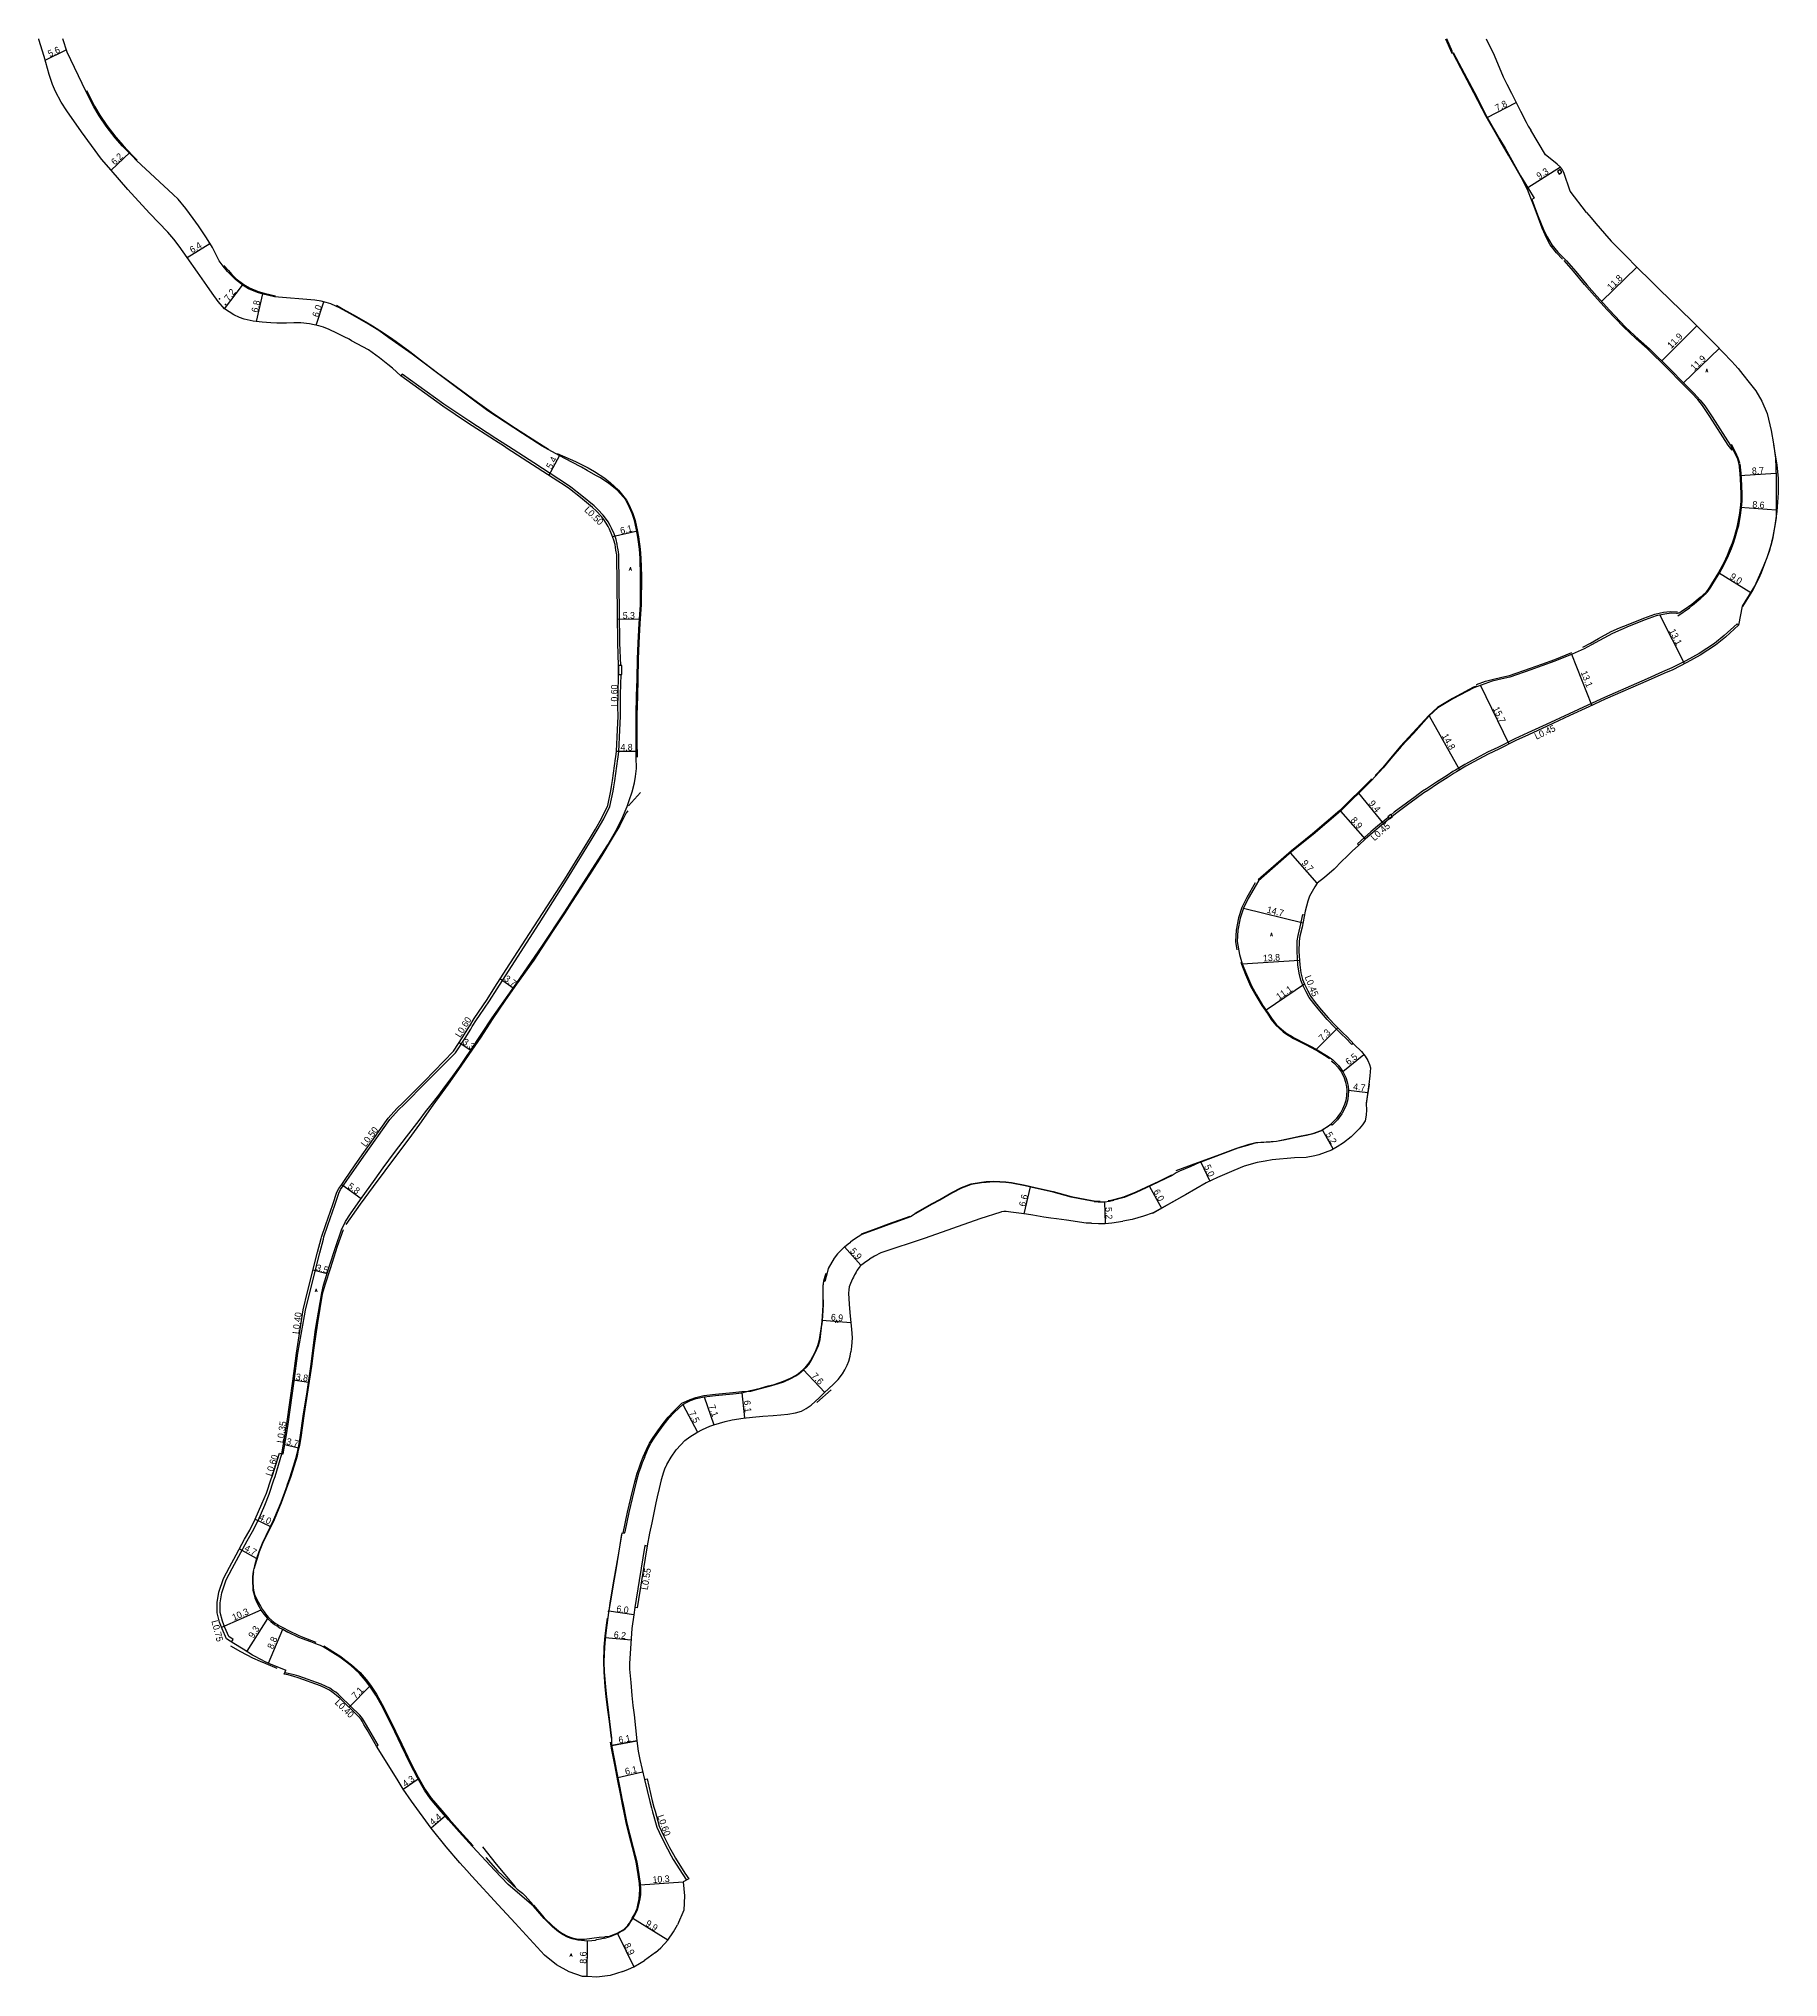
# Model space of a CAD drawing. Header units: metres. Extents: x -24000 to -20800, y -90000 to -87000.
# Drawn here: x -23842.2 to -23425.4, y -89864.4 to -89400 of the extents above; entities that cross this region are included whole.
import ezdxf

# ---------------------------------------------------------------- set-up
doc = ezdxf.new("R2010")
doc.units = ezdxf.units.M
doc.header["$LTSCALE"] = 2.5
for name, color, linetype in [('側溝・桝', 7, 'Continuous'), ('幅員', 7, 'Continuous'), ('歩道・分離帯・安全施設', 7, 'Continuous'), ('舗装', 7, 'Continuous'), ('道路', 7, 'Continuous')]:
    doc.layers.add(name, color=color, linetype=linetype)
doc.styles.get("Standard").update_dxf_attribs({"font": ''})
doc.styles.add('YOKO_DECO', font='txt.shx', dxfattribs={"bigfont": 'extfont.shx'})
doc.styles.get('Standard').set_extended_font_data('@MS PGothic')

msp = doc.modelspace()

# ---------------------------------------------------------------- texts
at = {"layer": '側溝・桝'}
for s, rotation, p in [('L0.50', 316, (-23711.59, -89513.03)), ('L0.60', 90, (-23703.49, -89559.95)), ('L0.45', 25, (-23483.33, -89567.94)), ('L0.45', 41.3586, (-23522.15, -89592.28)), ('L0.45', 291.6451, (-23538.89, -89624.75)), ('L0.60', 58, (-23741.19, -89639.41)), ('L0.50', 53.216, (-23763.86, -89665.61)), ('L0.40', 82.6161, (-23779.84, -89710.38)), ('L0.35', 81, (-23783.64, -89736.5)), ('L0.60', 72, (-23786.39, -89744.48)), ('L0.55', 81, (-23696.28, -89771.69)), ('L0.75', 284.8236, (-23800.84, -89779.09)), ('L0.40', 316, (-23771.37, -89798.78)), ('L0.60', 290, (-23694, -89825.8))]:
    msp.add_text(s, height=1.6, rotation=rotation, dxfattribs=at).set_placement(p)
at = {"layer": '幅員'}
for s, rotation, p in [('5.6', 25, (-23839.55, -89404.43)), ('7.8', 27, (-23492.73, -89417.42)), ('6.2', 44, (-23823.94, -89430.39)), ('9.3', 32.048, (-23482.69, -89433.72)), ('6.4', 31, (-23805.43, -89451.42)), ('7.2', 53, (-23796.64, -89462.99)), ('11.8', 44, (-23465.46, -89460.35)), ('6.8', 77, (-23789.72, -89465.7)), ('6.0', 72, (-23775.2, -89466.83)), ('11.9', 45, (-23451.01, -89474.34)), ('11.9', 44, (-23445.47, -89479.64)), ('5.4', 62, (-23719.3, -89503.22)), ('8.7', 4, (-23431.63, -89504.35)), ('8.6', 356, (-23431.62, -89512.32)), ('6.1', 13, (-23702.68, -89518.67)), ('9.0', 328, (-23437.13, -89529.24)), ('5.3', 1, (-23702.24, -89538.98)), ('13.1', 297, (-23451.61, -89541.84)), ('13.1', 292, (-23472.76, -89551.78)), ('15.7', 296, (-23493.82, -89560.44)), ('14.8', 299.2425, (-23506.04, -89566.99)), ('9.4', 309.2212, (-23523.59, -89583.23)), ('8.9', 311.3586, (-23527.97, -89587.28)), ('9.7', 311.2017, (-23539.71, -89597.56)), ('14.7', 346.2776, (-23548.03, -89609.35)), ('13.8', 3.6557, (-23548.78, -89621.07)), ('3.7', 325, (-23730.84, -89625.52)), ('11.1', 34.1967, (-23545, -89630.34)), ('7.3', 44.8814, (-23534.57, -89640.25)), ('3.3', 326, (-23740.8, -89640.69)), ('6.5', 38.5437, (-23528.32, -89645.96)), ('4.7', 352.729, (-23527.29, -89651.77)), ('5.2', 299, (-23533.88, -89662.43)), ('5.0', 295, (-23563.02, -89670.16)), ('5.8', 324, (-23768.32, -89675.22)), ('6.6', 77, (-23605.8, -89679.89)), ('6.0', 299, (-23575.18, -89676.15)), ('5.2', 272, (-23586.62, -89679.93)), ('5.9', 312, (-23647.93, -89690.52)), ('3.5', 346, (-23775.85, -89695.12)), ('6.9', 355, (-23652.43, -89707.02)), ('3.8', 352, (-23780.67, -89721.29)), ('7.6', 313.6215, (-23657.14, -89720.48)), ('7.5', 297.8833, (-23686.5, -89729.24)), ('7.1', 289.3226, (-23681.72, -89727.57)), ('6.1', 275.5299, (-23673.27, -89726.26)), ('3.7', 346, (-23782.99, -89736.72)), ('4.0', 334.2494, (-23789.58, -89754.74)), ('4.7', 331.5671, (-23793.08, -89762.09)), ('10.3', 23.8223, (-23795.43, -89779.01)), ('6.0', 352, (-23703.85, -89776.85)), ('9.3', 57.5576, (-23790.76, -89783.33)), ('8.8', 67, (-23786.05, -89785.91)), ('6.2', 355, (-23704.45, -89783.1)), ('7.1', 46, (-23766.25, -89797.83)), ('6.1', 11, (-23703.12, -89808.39)), ('4.3', 35, (-23754.35, -89818.91)), ('6.1', 13, (-23701.52, -89815.93)), ('4.4', 40, (-23747.74, -89828.1)), ('10.3', 4, (-23695.05, -89841.84)), ('9.9', 328, (-23696.97, -89851.92)), ('8.6', 90, (-23710.93, -89861.15)), ('8.9', 296, (-23702.02, -89856.66))]:
    msp.add_text(s, height=1.6, rotation=rotation, dxfattribs=at).set_placement(p)
msp.add_text('4.8', height=1.6, dxfattribs=at).set_placement((-23702.8, -89570.53))
at = {"layer": '舗装', "style": 'YOKO_DECO'}
for p in [(-23442.76, -89479.84, 874.73), (-23700.72, -89527.35, 824.48), (-23547.11, -89614.97, 863.22), (-23776.02, -89700.19, 836.08), (-23651.3, -89707.62, 853.69), (-23714.94, -89859.43, 847.42)]:
    msp.add_text('A', height=0.75, dxfattribs=at).set_placement(p)

# ---------------------------------------------------------------- linework, layer by layer
at = {"layer": '側溝・桝'}
for points in [[(-23477.67, -89431.33), (-23478.29, -89431.79), (-23477.84, -89432.41), (-23477.22, -89431.95)], [(-23703.24, -89552.31), (-23702.51, -89552.31), (-23702.5, -89550.14), (-23703.27, -89550.13)], [(-23517.82, -89586.28), (-23518.22, -89585.81), (-23518.92, -89586.4), (-23518.53, -89586.85)]]:
    msp.add_lwpolyline(points, close=True, dxfattribs=at)
for points in [[(-23702.75, -89550.14), (-23702.93, -89544.75), (-23703.19, -89523.58), (-23703.37, -89522.42), (-23703.48, -89521.69), (-23703.6, -89521.06), (-23703.87, -89519.94), (-23704.34, -89518.63), (-23704.93, -89517.23), (-23705.26, -89516.57), (-23705.75, -89515.74), (-23706.38, -89514.85), (-23706.98, -89514.12), (-23708.24, -89512.76), (-23709.12, -89511.89), (-23712.04, -89509.48), (-23714.71, -89507.43), (-23716, -89506.54), (-23717.54, -89505.51), (-23723.59, -89501.62), (-23729.63, -89497.7), (-23730.3, -89497.26), (-23732.69, -89495.74), (-23739.15, -89491.53), (-23745.11, -89487.55), (-23755.09, -89480.33), (-23755.4, -89480.76)], [(-23434.89, -89540.51), (-23435.22, -89540.16), (-23438.3, -89542.97), (-23440.66, -89544.87), (-23444.35, -89547.24), (-23447.53, -89549.03), (-23450.84, -89550.71), (-23453.09, -89551.69), (-23456.78, -89553.33), (-23467.02, -89557.78), (-23470.99, -89559.61), (-23475.49, -89561.72), (-23480.98, -89564.28), (-23485.42, -89566.3), (-23488.48, -89567.71)], [(-23783.94, -89738.98), (-23783.59, -89739.04), (-23782.8, -89734.45), (-23782.43, -89731.89), (-23780.95, -89721.61), (-23780.07, -89714.92), (-23778.55, -89705.94), (-23778.26, -89704.6), (-23777.27, -89700.33), (-23774.86, -89690.86), (-23773.98, -89687.57), (-23773.87, -89687.03), (-23772.92, -89684.25), (-23771.27, -89679.43), (-23770.28, -89676.55), (-23769.87, -89675.69), (-23769.21, -89674.79), (-23768.38, -89673.51), (-23766.16, -89670.31), (-23764.31, -89667.66), (-23758.09, -89658.91), (-23756.01, -89656.62), (-23754.64, -89655.29), (-23749.43, -89650.03), (-23742.35, -89642.93), (-23740.04, -89639.42), (-23738.69, -89637.26), (-23738.3, -89636.66), (-23737.28, -89635.03), (-23736.57, -89633.97), (-23734.21, -89630.47), (-23732.34, -89627.58), (-23729.61, -89623.35), (-23722.26, -89611.93), (-23715.73, -89601.58), (-23709.57, -89591.59), (-23708.37, -89589.59), (-23706.8, -89586.9), (-23705.31, -89583.89), (-23704.52, -89580.25), (-23704.35, -89579.2), (-23704.15, -89577.78), (-23703.43, -89572.53), (-23703.37, -89572.13), (-23703.2, -89570.75), (-23702.95, -89565.6), (-23702.76, -89562.28), (-23702.81, -89560.06), (-23702.77, -89557.07), (-23702.65, -89552.31)], [(-23488.48, -89567.71), (-23492.58, -89569.75), (-23495.08, -89570.94), (-23498.58, -89572.81), (-23500.5, -89573.88), (-23502.75, -89575.19), (-23503.33, -89575.57), (-23504.72, -89576.48), (-23507.27, -89578.1), (-23509.64, -89579.66), (-23510.59, -89580.26), (-23512.4, -89581.59), (-23514.49, -89583.15), (-23517.38, -89585.32), (-23518.13, -89585.92)], [(-23518.81, -89586.52), (-23519.41, -89587), (-23521.3, -89588.55), (-23523, -89589.99), (-23524.54, -89591.34), (-23526.16, -89592.83), (-23525.87, -89593.15)], [(-23527.24, -89640.66), (-23527.57, -89640.97), (-23529, -89639.44), (-23530.01, -89638.5), (-23531.73, -89636.77), (-23533.45, -89634.92), (-23535.25, -89632.89), (-23536.69, -89631.13), (-23537.74, -89629.67), (-23538.48, -89628.31), (-23539.32, -89626.69), (-23539.78, -89625.52), (-23540.18, -89623.84), (-23540.48, -89621.87), (-23540.69, -89618.64), (-23540.64, -89616.13), (-23540.44, -89614.86), (-23539.92, -89612.72), (-23539.33, -89609.79), (-23538.9, -89609.88)], [(-23785.83, -89745.21), (-23785.57, -89744.4), (-23783.94, -89738.98)], [(-23795.97, -89784.1), (-23795.57, -89783.49), (-23796.63, -89782.8), (-23797.59, -89780.64), (-23798.16, -89779.11), (-23798.72, -89777.01), (-23798.68, -89774.67), (-23798.34, -89772.32), (-23797.25, -89769.17), (-23795.84, -89766.48), (-23794.24, -89763.54), (-23792.23, -89759.82), (-23790.94, -89757.62), (-23789.64, -89754.97), (-23788.02, -89751.3), (-23786.95, -89748.68), (-23785.83, -89745.21)], [(-23696.44, -89761.1), (-23696.97, -89760.99), (-23698.3, -89769.37), (-23699.32, -89775.78)], [(-23761.25, -89809.04), (-23760.88, -89808.81), (-23763.1, -89804.94), (-23763.89, -89803.59), (-23764.34, -89802.84), (-23764.61, -89802.41), (-23765.24, -89801.62), (-23769.79, -89797.19), (-23770.45, -89796.62), (-23771.03, -89796.12), (-23771.69, -89795.68), (-23772.47, -89795.17), (-23773.3, -89794.72), (-23774.51, -89794.15), (-23779.87, -89792.27), (-23780.98, -89791.93), (-23782.39, -89791.64), (-23783.26, -89791.45)], [(-23697.08, -89817.05), (-23695.79, -89822.27), (-23695.37, -89823.83), (-23695.09, -89824.78), (-23694.08, -89828.41), (-23692.93, -89830.87), (-23691.57, -89833.62), (-23690.64, -89835.32), (-23690.14, -89836.22), (-23687.86, -89839.8), (-23686.96, -89841.12)]]:
    msp.add_lwpolyline(points, dxfattribs=at)
at = {"layer": '幅員'}
for points in [[(-23840.67, -89405.09), (-23835.59, -89402.68)], [(-23495.1, -89418.85), (-23488.18, -89415.29)], [(-23824.86, -89431.51), (-23820.37, -89427.23)], [(-23806.66, -89452.4), (-23801.18, -89449.05)], [(-23467.72, -89462.96), (-23459.27, -89454.68)], [(-23797.68, -89464.71), (-23793.33, -89459)], [(-23790.02, -89467.76), (-23788.46, -89461.14)], [(-23775.7, -89468.64), (-23773.84, -89463.04)], [(-23453.3, -89477.14), (-23444.85, -89468.76)], [(-23448.07, -89482.44), (-23439.5, -89474.18)], [(-23719.94, -89504.59), (-23717.39, -89499.88)], [(-23425.93, -89504.14), (-23434.58, -89504.71)], [(-23425.9, -89512.95), (-23434.5, -89512.29)], [(-23704.67, -89519.25), (-23698.71, -89517.92)], [(-23439.68, -89527.9), (-23431.97, -89532.63)], [(-23698.25, -89539.06), (-23703.53, -89539.12)], [(-23453.73, -89538.07), (-23447.81, -89549.71)], [(-23470.03, -89559.66), (-23474.85, -89547.48)], [(-23496.81, -89554.8), (-23489.91, -89568.93)], [(-23703.78, -89570.7), (-23699.01, -89570.67)], [(-23731.56, -89625.2), (-23728.5, -89627.36)], [(-23741.45, -89640.46), (-23738.69, -89642.32)], [(-23534.58, -89661.48), (-23532.02, -89666.02)], [(-23563.71, -89669.11), (-23561.6, -89673.68)], [(-23769.6, -89674.52), (-23764.92, -89677.87)], [(-23606.04, -89681.54), (-23604.59, -89675.06)], [(-23586.83, -89678.63), (-23586.65, -89683.83)], [(-23576.06, -89674.94), (-23573.14, -89680.15)], [(-23649.1, -89689.44), (-23645.17, -89693.84)], [(-23773.11, -89695.86), (-23776.49, -89695.01)], [(-23647.57, -89707.64), (-23654.44, -89707.03)], [(-23781.26, -89721.28), (-23777.56, -89721.83)], [(-23783.55, -89736.72), (-23779.98, -89737.58)], [(-23787.15, -89789.13), (-23783.74, -89781.02)], [(-23699.61, -89777.6), (-23705.58, -89776.67)], [(-23700.25, -89783.61), (-23706.46, -89783.09)], [(-23762.85, -89794.63), (-23767.82, -89799.72)], [(-23698.87, -89807.73), (-23704.89, -89808.89)], [(-23704.89, -89808.89), (-23698.87, -89807.73)], [(-23751.28, -89816.93), (-23754.84, -89819.41)], [(-23703.42, -89816.55), (-23697.5, -89815.21)], [(-23744.81, -89825.8), (-23748.17, -89828.65)], [(-23698.1, -89842.22), (-23687.79, -89841.5)], [(-23691.44, -89855.53), (-23699.85, -89850.3)], [(-23703.55, -89853.92), (-23699.59, -89861.89)], [(-23710.79, -89864.25), (-23710.72, -89855.65)]]:
    msp.add_lwpolyline(points, dxfattribs=at)
at = {"layer": '幅員', "flags": 128}
for points in [[(-23477.53, -89430.78), (-23485.42, -89435.72)], [(-23508.99, -89562.23), (-23501.76, -89575.14)], [(-23525.93, -89580.75), (-23519.99, -89588.04)], [(-23530.26, -89585.06), (-23524.36, -89591.76)], [(-23535.87, -89602.32), (-23542.25, -89595.03)], [(-23553.49, -89608.28), (-23539.22, -89611.76)], [(-23553.82, -89621.64), (-23540.1, -89620.77)], [(-23538.91, -89626.5), (-23548.1, -89632.75)], [(-23536.08, -89642.11), (-23530.91, -89636.96)], [(-23529.69, -89647.38), (-23524.64, -89643.35)], [(-23528.35, -89651.88), (-23523.74, -89652.47)], [(-23659.06, -89718.83), (-23653.84, -89724.3)], [(-23682.76, -89725.35), (-23680.42, -89732.04)], [(-23673.7, -89724.38), (-23673.12, -89730.42)], [(-23687.89, -89727.15), (-23684.37, -89733.8)], [(-23790.31, -89754.66), (-23786.69, -89756.41)], [(-23790, -89764.04), (-23794.13, -89761.8)], [(-23788.95, -89776.42), (-23798.41, -89780.6)], [(-23787.37, -89778.46), (-23792.36, -89786.31)]]:
    msp.add_lwpolyline(points, dxfattribs=at)
at = {"layer": '歩道・分離帯・安全施設'}
for points in [[(-23503.46, -89403.1), (-23504.82, -89400)], [(-23477.06, -89452.81), (-23478.53, -89451.28), (-23480.04, -89449.37), (-23480.84, -89447.81), (-23481.94, -89445.37), (-23482.84, -89443.01), (-23483.86, -89440.21), (-23484.64, -89438.21), (-23485.49, -89436.12), (-23486.86, -89433.29), (-23489.99, -89427.85), (-23492.25, -89424.03), (-23495.36, -89418.61), (-23498.3, -89412.94), (-23501.41, -89407.05), (-23503.38, -89403.35)], [(-23830.75, -89412.39), (-23828.8, -89416.16), (-23827.59, -89418.3), (-23825.91, -89420.81), (-23823.7, -89423.59), (-23821.94, -89425.58), (-23819.69, -89427.94), (-23818.62, -89429.05)], [(-23797.81, -89454.28), (-23796.75, -89455.55), (-23795.91, -89456.46), (-23794.85, -89457.5), (-23793.03, -89458.89), (-23791.71, -89459.7), (-23789.58, -89460.57), (-23788.21, -89460.96), (-23785.46, -89461.61)], [(-23436.42, -89498.57), (-23437.36, -89497.33), (-23441.78, -89490.51), (-23443.53, -89487.88), (-23444.66, -89486.45), (-23446.11, -89484.88), (-23448.62, -89482.35), (-23451.73, -89479.13), (-23456.78, -89474.19), (-23459.44, -89471.88), (-23462.49, -89469.05), (-23466.4, -89464.95), (-23469.42, -89461.58), (-23471.78, -89458.86), (-23474.44, -89455.64), (-23476.64, -89453.14)], [(-23770.84, -89463.85), (-23769.24, -89464.74), (-23766.03, -89466.54), (-23763.85, -89467.8), (-23762.23, -89468.79), (-23760.48, -89469.89), (-23758.17, -89471.44), (-23756.57, -89472.53), (-23753.24, -89474.9), (-23749.97, -89477.47), (-23746.29, -89480.29), (-23744.02, -89481.94), (-23741, -89484.15), (-23737.05, -89487.08), (-23733.13, -89489.89), (-23727.93, -89493.28), (-23722.88, -89496.57), (-23720.03, -89498.31)], [(-23434.59, -89501.69), (-23434.99, -89500.45), (-23435.6, -89499.07), (-23436.62, -89497.22)], [(-23426.55, -89497.26), (-23425.7, -89502.09), (-23425.42, -89505.35), (-23425.38, -89508.77), (-23425.73, -89513.25), (-23426.2, -89516.63), (-23426.68, -89519.26), (-23426.9, -89520.23), (-23427.17, -89521.34), (-23427.59, -89522.8), (-23428.03, -89524.08), (-23428.96, -89526.68), (-23429.45, -89527.92), (-23429.78, -89528.67), (-23430, -89529.19), (-23431.56, -89532.14), (-23433.91, -89536.01)], [(-23717.98, -89499.36), (-23714.88, -89500.7), (-23713.59, -89501.27), (-23712.14, -89501.99), (-23710.56, -89502.83), (-23709.03, -89503.67), (-23706.55, -89505.29), (-23705.21, -89506.36), (-23703.31, -89508.15), (-23702.6, -89508.97), (-23701.37, -89510.51), (-23700.87, -89511.45), (-23700.46, -89512.27), (-23699.84, -89513.7), (-23699.27, -89515.39), (-23698.78, -89517.62), (-23698.47, -89519.35), (-23698.08, -89522.29), (-23697.9, -89524.41), (-23697.8, -89528.73), (-23697.79, -89530.32), (-23697.85, -89533.8), (-23697.82, -89535.6), (-23698.13, -89540.09), (-23698.4, -89544.72), (-23698.55, -89548.61), (-23698.64, -89553.43), (-23698.73, -89557.47), (-23698.88, -89562.02), (-23698.84, -89568.32), (-23698.81, -89572.07)], [(-23442.42, -89532.67), (-23441.53, -89531.36), (-23441.02, -89530.61), (-23439.34, -89527.89), (-23438.48, -89526.29), (-23437.71, -89524.69), (-23437.3, -89523.81), (-23436.61, -89522.14), (-23436.11, -89520.81), (-23435.7, -89519.59), (-23435.12, -89517.59), (-23434.85, -89516.61), (-23434.39, -89514.09), (-23434.17, -89512.39), (-23434.04, -89510.74), (-23434.01, -89509.13), (-23434.09, -89507.01), (-23434.28, -89504.09), (-23434.5, -89501.83)], [(-23449.46, -89538.24), (-23446.68, -89536.29), (-23445.92, -89535.7), (-23443.9, -89534.01), (-23442.55, -89532.8)], [(-23472.18, -89545.77), (-23470.38, -89544.77), (-23468.46, -89543.71), (-23465.39, -89542.03), (-23463.39, -89541.15), (-23461.37, -89540.31), (-23457.55, -89538.8), (-23454.94, -89537.86), (-23452.84, -89537.4), (-23451.3, -89537.22), (-23449.5, -89537.28)], [(-23497.67, -89554.71), (-23495.55, -89553.93), (-23493.95, -89553.48), (-23491.62, -89552.95), (-23489.78, -89552.51), (-23484.73, -89550.76), (-23482.05, -89549.79), (-23478.95, -89548.7), (-23474.82, -89547.06)], [(-23497.63, -89555.07), (-23498.38, -89555.34), (-23503.42, -89558.02), (-23507.04, -89560.21), (-23509.09, -89562.14), (-23512.9, -89566.31), (-23515.86, -89569.48), (-23518.32, -89572.34), (-23520.16, -89574.6), (-23521.96, -89576.53)], [(-23698.01, -89580.54), (-23700.88, -89583.77)], [(-23522.83, -89577.33), (-23523.09, -89577.61), (-23530.42, -89584.89), (-23536.94, -89590.49), (-23542.04, -89594.54), (-23549.99, -89601.5)], [(-23701.07, -89584.95), (-23701.42, -89585.46), (-23702.95, -89588.44), (-23704.76, -89591.55), (-23707.28, -89595.68), (-23710.22, -89600.31), (-23712.28, -89603.52), (-23714.51, -89606.92), (-23716.25, -89609.57), (-23718.13, -89612.42), (-23720.73, -89616.42), (-23723.57, -89620.71), (-23725.66, -89623.63), (-23728.11, -89627.08), (-23730.49, -89630.46), (-23733.54, -89634.92), (-23736.27, -89639.16), (-23738.39, -89642.28), (-23741.05, -89646.11), (-23744.11, -89650.46), (-23747.77, -89655.51), (-23750.99, -89660), (-23753.55, -89663.58), (-23756.48, -89667.48), (-23759.28, -89671.23), (-23762.08, -89674.98), (-23765.16, -89679.21), (-23768.58, -89684.03)], [(-23550.69, -89602.24), (-23552.74, -89605.74), (-23553.89, -89608.12), (-23554.7, -89610.58), (-23555.27, -89613.52), (-23555.43, -89616.28), (-23555.09, -89618.28)], [(-23554.16, -89621.18), (-23554.01, -89621.71), (-23553, -89624.18), (-23551.81, -89626.95), (-23550.56, -89629.17), (-23549.1, -89631.63), (-23547.8, -89633.54), (-23546.85, -89634.98), (-23545.75, -89636.33), (-23543.98, -89637.87), (-23543.23, -89638.45), (-23542.38, -89638.98), (-23541.5, -89639.49), (-23538.84, -89640.89), (-23537.1, -89641.77), (-23535.56, -89642.63), (-23533.7, -89643.77), (-23532.89, -89644.28)], [(-23532.5, -89644.83), (-23532.34, -89644.95), (-23531.73, -89645.5), (-23530.96, -89646.3), (-23530.04, -89647.58), (-23529.4, -89648.96), (-23529.07, -89649.99), (-23528.83, -89651.09), (-23528.75, -89651.9), (-23528.81, -89653.2), (-23528.97, -89654.33), (-23529.31, -89655.3), (-23529.8, -89656.46), (-23530.22, -89657.21), (-23530.29, -89657.32), (-23530.87, -89658.19), (-23531.3, -89658.73), (-23531.97, -89659.41), (-23532.54, -89659.93)], [(-23523.43, -89650.46), (-23524.1, -89655.03)], [(-23569.64, -89671.13), (-23564.44, -89669.25), (-23559.81, -89667.55), (-23555.38, -89665.83), (-23552.16, -89664.84), (-23550.54, -89664.39), (-23546.91, -89664.18), (-23545.63, -89664.09), (-23542.24, -89663.42), (-23540.06, -89662.92), (-23538.42, -89662.62), (-23536.87, -89662.24), (-23534.9, -89661.54), (-23533.16, -89660.42), (-23532.54, -89659.93)], [(-23632.22, -89681.37), (-23628.09, -89679.06), (-23626.31, -89678.06), (-23623.38, -89676.41), (-23621.11, -89675.2), (-23618.73, -89674.35), (-23616.3, -89673.91), (-23615.16, -89673.8), (-23613.31, -89673.66), (-23610.46, -89673.81), (-23609.13, -89673.97), (-23605.83, -89674.62), (-23603.4, -89675.16), (-23599.15, -89676.19), (-23594.8, -89677.32), (-23591.04, -89678.1), (-23589.27, -89678.39), (-23588.35, -89678.48), (-23587.83, -89678.49)], [(-23585.91, -89678.35), (-23585.65, -89678.31), (-23584.61, -89678.08), (-23582.17, -89677.42), (-23579.27, -89676.25), (-23575.67, -89674.58), (-23573.84, -89673.73), (-23570.67, -89672.15)], [(-23566.02, -89676.15), (-23575.35, -89681.39)], [(-23645.05, -89686.32), (-23641.57, -89685), (-23638.55, -89683.89), (-23636.06, -89683.02), (-23633.41, -89682.06)], [(-23769.26, -89685.37), (-23770.69, -89689.36), (-23772.3, -89694.43), (-23773.61, -89698.6), (-23774.24, -89700.77), (-23775.39, -89707.66), (-23776.26, -89713.6), (-23776.86, -89718.01), (-23777.85, -89724.68), (-23778.59, -89729.34), (-23779.41, -89735.09), (-23779.72, -89737.04), (-23779.99, -89738.14), (-23780.3, -89739.54), (-23780.97, -89741.91), (-23781.85, -89744.68), (-23782.56, -89746.59)], [(-23654.54, -89708.14), (-23654.36, -89706.1), (-23654.24, -89703.35), (-23654.27, -89701.06), (-23654.27, -89698.9), (-23654.1, -89697.59), (-23653.78, -89696.46), (-23653.53, -89695.74)], [(-23697.35, -89739.74), (-23696.57, -89737.98), (-23695.82, -89736.44), (-23694.97, -89735.08), (-23693.87, -89733.52), (-23692.56, -89731.72), (-23691.39, -89730.23), (-23690.17, -89728.94), (-23689.03, -89727.82), (-23688.06, -89726.9), (-23686.95, -89726.36), (-23686.11, -89725.95), (-23684.71, -89725.48), (-23682.81, -89725.06), (-23680.03, -89724.71), (-23677.55, -89724.5), (-23675.85, -89724.32), (-23673.75, -89724.09), (-23671.58, -89723.96), (-23669.25, -89723.38), (-23667.39, -89722.85), (-23665.96, -89722.5), (-23663.67, -89721.74), (-23661.98, -89720.99), (-23660.76, -89720.32), (-23660.05, -89719.82), (-23658.98, -89718.92), (-23658.26, -89718.24), (-23657.7, -89717.58), (-23657.15, -89716.81), (-23656.06, -89714.66), (-23655.36, -89713.09), (-23654.97, -89711.63), (-23654.54, -89708.14)], [(-23652.28, -89723.69), (-23655.78, -89726.71)], [(-23702.16, -89758.04), (-23701.11, -89752.98), (-23700.33, -89749.66), (-23699.33, -89745.7), (-23698.78, -89743.63), (-23698.34, -89742.33), (-23697.92, -89741.16), (-23697.35, -89739.74)], [(-23782.56, -89746.59), (-23784.1, -89750.72), (-23785.81, -89754.85), (-23788.54, -89760.5), (-23789.35, -89762.52), (-23789.89, -89764.07), (-23790.4, -89765.84), (-23790.56, -89766.51)], [(-23705.72, -89776.85), (-23705.51, -89776.56), (-23705.15, -89774.26), (-23704.77, -89771.9), (-23704.44, -89769.94), (-23703.73, -89765.88), (-23703.11, -89762.32), (-23702.44, -89758.24)], [(-23790.72, -89767.27), (-23790.78, -89767.67), (-23790.87, -89768.57), (-23790.91, -89769.65), (-23790.83, -89771.03), (-23790.76, -89771.67), (-23790.51, -89772.74), (-23789.64, -89774.52), (-23789.08, -89775.48), (-23788.65, -89776.24), (-23788.21, -89776.89), (-23787.59, -89777.66), (-23787.11, -89778.2), (-23786.33, -89778.93), (-23785.51, -89779.57), (-23785.02, -89779.9)], [(-23785.02, -89779.9), (-23784.64, -89780.16)], [(-23784.64, -89780.16), (-23784.2, -89780.41), (-23783.58, -89780.7), (-23782.34, -89781.35)], [(-23704.97, -89807.15), (-23705.45, -89803.12), (-23705.8, -89800.34), (-23706.23, -89797.25), (-23706.47, -89794.85), (-23706.74, -89791.25), (-23706.82, -89788.8), (-23706.69, -89785.31), (-23706.46, -89782.6), (-23706.13, -89780.06), (-23705.88, -89778.37)], [(-23785.05, -89790.4), (-23787.72, -89789.31), (-23789.03, -89788.75), (-23790.9, -89787.92), (-23793.74, -89786.44), (-23796.2, -89785.08)], [(-23782.34, -89781.35), (-23779.7, -89782.62), (-23776.87, -89783.71), (-23775.77, -89784.12)], [(-23773.84, -89785.03), (-23769.84, -89787.54), (-23768.58, -89788.52), (-23767.27, -89789.53), (-23765.18, -89791.42), (-23763.71, -89793.1), (-23762.68, -89794.44), (-23761.25, -89796.61), (-23759.87, -89799.06), (-23758.36, -89802.04), (-23756.73, -89805.42), (-23755.2, -89808.59), (-23753, -89813.08), (-23751.28, -89816.45), (-23749.6, -89819.38), (-23748.18, -89821.47), (-23745.61, -89824.48), (-23743.87, -89826.52), (-23741.29, -89829.37), (-23738.07, -89832.91)], [(-23698.96, -89848.28), (-23698.83, -89847.94), (-23698.53, -89846.77), (-23698.31, -89845.62), (-23698.2, -89844.55), (-23698.18, -89843.32), (-23698.27, -89841.96), (-23698.52, -89839.76), (-23699.06, -89836.77), (-23699.92, -89833.29), (-23700.64, -89830.56), (-23701.34, -89827.73), (-23701.79, -89825.73), (-23702.33, -89822.99), (-23702.72, -89820.88), (-23703.47, -89817.33), (-23704.11, -89813.93), (-23704.58, -89811.52), (-23704.89, -89809.9), (-23705.22, -89808.1)], [(-23735.87, -89833.16), (-23732.56, -89837.29), (-23728.06, -89842.74)], [(-23735.09, -89835.74), (-23732.21, -89839.01), (-23727.56, -89843.31), (-23726.29, -89844.27), (-23725.62, -89844.89), (-23723.73, -89847.05)], [(-23723.65, -89847.13), (-23721.05, -89850.13), (-23719.11, -89852.11), (-23717.66, -89853.31), (-23716.69, -89853.93), (-23715.5, -89854.56), (-23714.39, -89854.96), (-23713.3, -89855.17), (-23712.51, -89855.27), (-23711.45, -89855.28), (-23707.88, -89854.83), (-23706.53, -89854.75)], [(-23701, -89851.96), (-23700.63, -89851.41), (-23700.24, -89850.75), (-23699.97, -89850.27), (-23699.33, -89849.18), (-23698.96, -89848.28)], [(-23704.09, -89854.09), (-23705.49, -89854.61), (-23706.53, -89854.75)], [(-23704.09, -89854.09), (-23703.58, -89853.86), (-23702.89, -89853.47), (-23702.3, -89853.13), (-23701.98, -89852.92)], [(-23701.98, -89852.92), (-23701.07, -89852.04), (-23701, -89851.96)]]:
    msp.add_lwpolyline(points, dxfattribs=at)
for p in [(-23798.91, -89462.27, 821.17), (-23797.44, -89463.63, 821.27)]:
    msp.add_point(p, dxfattribs=at)
at = {"layer": '道路'}
for points in [[(-23786.47, -89745), (-23786.19, -89744.18), (-23784.5, -89738.84), (-23783.94, -89738.98), (-23783.15, -89734.39), (-23782.78, -89731.84), (-23781.3, -89721.57), (-23780.42, -89714.87), (-23778.81, -89704.5), (-23777.81, -89700.2), (-23775.4, -89690.71), (-23774.51, -89687.42), (-23774.43, -89687.1), (-23773.4, -89684.09), (-23771.76, -89679.27), (-23770.75, -89676.35), (-23770.25, -89675.4), (-23769.6, -89674.52), (-23768.78, -89673.25), (-23766.56, -89670.04), (-23764.71, -89667.38), (-23758.47, -89658.61), (-23756.36, -89656.29), (-23754.97, -89654.94), (-23749.78, -89649.69), (-23742.78, -89642.57), (-23740.58, -89639.08), (-23739.13, -89636.79), (-23738.92, -89636.46), (-23737.83, -89634.7), (-23734.74, -89630.13), (-23732.87, -89627.24), (-23730.15, -89623.01), (-23723.52, -89612.75), (-23716.14, -89601.32), (-23709.99, -89591.34), (-23708.79, -89589.34), (-23707.23, -89586.67), (-23705.79, -89583.7), (-23705.1, -89580.15), (-23704.93, -89579.12), (-23704.73, -89577.7), (-23704.01, -89572.45), (-23703.95, -89572.05), (-23703.78, -89570.7), (-23703.54, -89565.57), (-23703.35, -89562.27), (-23703.4, -89560.07), (-23703.36, -89557.06), (-23703.24, -89552.31), (-23703.27, -89550.13), (-23703.46, -89544.76), (-23703.71, -89523.63), (-23703.89, -89522.5), (-23704, -89521.78), (-23704.11, -89521.18), (-23704.38, -89520.09), (-23704.83, -89518.82), (-23705.41, -89517.45), (-23705.72, -89516.82), (-23706.19, -89516.03), (-23706.8, -89515.17), (-23707.37, -89514.47), (-23708.62, -89513.13), (-23709.47, -89512.28), (-23712.36, -89509.89), (-23715.02, -89507.85), (-23716.3, -89506.98), (-23717.83, -89505.95), (-23723.88, -89502.06), (-23729.92, -89498.14), (-23730.58, -89497.7), (-23732.97, -89496.19), (-23739.44, -89491.97), (-23745.4, -89487.98), (-23755.4, -89480.76), (-23757.39, -89478.94), (-23758.51, -89478.01), (-23760.52, -89476.44), (-23763.17, -89474.53), (-23767.24, -89472.33), (-23767.83, -89471.98), (-23769.01, -89471.4), (-23770.73, -89470.54), (-23772.61, -89469.64), (-23773.94, -89469.09), (-23775.1, -89468.76), (-23777.31, -89468.33), (-23779.36, -89468.04), (-23781.05, -89468.05), (-23782.82, -89468.11), (-23785.11, -89468.11), (-23786.56, -89468.03), (-23788.67, -89467.87), (-23790.84, -89467.69), (-23792.99, -89467.15), (-23794.11, -89466.78), (-23795.46, -89466.11), (-23797.68, -89464.71), (-23799.21, -89462.96), (-23800.61, -89460.92), (-23801.9, -89459.13), (-23804.15, -89455.95), (-23806.66, -89452.4), (-23808.53, -89449.72), (-23809.8, -89448.04), (-23811.28, -89446.3), (-23815.63, -89441.75), (-23820.88, -89436.14), (-23824.86, -89431.51), (-23827.13, -89428.81), (-23831.98, -89422.33), (-23835.43, -89417.26), (-23836.82, -89415.17), (-23838.18, -89412.6), (-23838.9, -89410.93), (-23839.71, -89408.53), (-23840.91, -89404.23), (-23842.15, -89400.16), (-23842.19, -89400)], [(-23782.66, -89746.55), (-23781.99, -89744.72), (-23781.11, -89741.96), (-23780.44, -89739.58), (-23780.13, -89738.18), (-23779.86, -89737.08), (-23779.55, -89735.13), (-23778.73, -89729.39), (-23777.98, -89724.72), (-23776.99, -89718.06), (-23776.4, -89713.64), (-23775.86, -89709.25), (-23774.38, -89700.46), (-23773.97, -89698.58), (-23772.66, -89694.42), (-23771.04, -89689.34), (-23769.61, -89685.36), (-23768.68, -89683.35), (-23767.46, -89681.49), (-23765.08, -89678.1), (-23761.58, -89673.2), (-23759.67, -89670.51), (-23756.94, -89666.81), (-23754.05, -89663.09), (-23751, -89659.11), (-23749.51, -89657.07), (-23748.16, -89655.41), (-23746.36, -89653.04), (-23744.9, -89651.05), (-23742.95, -89648.51), (-23741.32, -89646.22), (-23739.88, -89644.09), (-23738.69, -89642.32), (-23733.58, -89634.55), (-23727.83, -89626.42), (-23721.45, -89617.19), (-23716.17, -89609.16), (-23710.31, -89600.02), (-23705.8, -89593.08), (-23703.98, -89589.9), (-23703.18, -89588.41), (-23702.29, -89586.58), (-23701.21, -89583.96), (-23700.71, -89582.51), (-23699.98, -89580.45), (-23699.42, -89578.22), (-23699.17, -89576.74), (-23698.99, -89574.79), (-23699, -89572.08), (-23699.02, -89567.95), (-23699.06, -89561.98), (-23698.92, -89557.42), (-23698.82, -89553.39), (-23698.73, -89548.56), (-23698.59, -89544.74), (-23698.32, -89540.1), (-23698.01, -89535.61), (-23698.04, -89533.81), (-23697.97, -89530.34), (-23697.98, -89528.75), (-23698.09, -89524.43), (-23698.27, -89522.3), (-23698.65, -89519.37), (-23698.96, -89517.64), (-23699.46, -89515.41), (-23700.03, -89513.72), (-23700.64, -89512.28), (-23701.05, -89511.47), (-23701.54, -89510.49), (-23702.81, -89508.99), (-23703.62, -89508.18), (-23705.59, -89506.53), (-23707.61, -89505.21), (-23708.7, -89504.59), (-23710.76, -89503.39), (-23712.13, -89502.61), (-23714.46, -89501.44), (-23717.34, -89499.91), (-23720.09, -89498.42), (-23721.55, -89497.62), (-23726.31, -89494.59), (-23734.57, -89489.11), (-23743.71, -89482.38), (-23752.72, -89475.56), (-23756.71, -89472.76), (-23758.31, -89471.67), (-23760.71, -89469.87), (-23763.59, -89468.13), (-23767.63, -89465.85), (-23770.16, -89464.45), (-23770.98, -89464.07), (-23772.2, -89463.53), (-23773.29, -89463.16), (-23774.49, -89462.9), (-23776.07, -89462.61), (-23785.66, -89461.8), (-23788.41, -89461.15), (-23789.78, -89460.76), (-23791.91, -89459.89), (-23793.22, -89459.08), (-23795.05, -89457.69), (-23796.11, -89456.65), (-23796.95, -89455.75), (-23798.01, -89454.48), (-23798.99, -89453.17), (-23800.59, -89450.02), (-23802.02, -89447.67), (-23803.92, -89444.81), (-23805.22, -89443.06), (-23806.91, -89440.66), (-23808.77, -89438.44), (-23809.97, -89437.32), (-23818.77, -89429.19), (-23819.84, -89428.08), (-23822.1, -89425.72), (-23823.85, -89423.73), (-23826.07, -89420.95), (-23827.74, -89418.44), (-23828.96, -89416.3), (-23830.9, -89412.53), (-23835.35, -89403.2), (-23836.39, -89400)], [(-23505.09, -89400), (-23503.61, -89403.46), (-23503.27, -89403.32), (-23501.31, -89407.01), (-23498.2, -89412.9), (-23495.26, -89418.57), (-23492.14, -89423.99), (-23490.82, -89426.23)], [(-23495.34, -89400), (-23493.42, -89403.92), (-23491.26, -89409.13), (-23490.45, -89410.87), (-23489.32, -89413.07), (-23487.87, -89415.89), (-23487.16, -89417.38), (-23485.78, -89419.95), (-23485.27, -89420.94), (-23484.7, -89421.88)], [(-23471.29, -89441.63), (-23475.24, -89436.48), (-23476.78, -89432.07), (-23477.08, -89431.4), (-23477.53, -89430.78), (-23478.32, -89430.07), (-23479.23, -89429.31), (-23481.15, -89427.77), (-23484.7, -89421.88)], [(-23490.82, -89426.23), (-23487.1, -89432.8), (-23485.26, -89435.97), (-23483.88, -89438.18), (-23484.46, -89438.53), (-23483.06, -89442.14), (-23481.59, -89445.68), (-23480.76, -89447.42), (-23479.62, -89449.39)], [(-23471.29, -89441.63), (-23470.19, -89442.92), (-23469.07, -89444.25), (-23466.99, -89446.66), (-23465.41, -89448.5), (-23462.05, -89451.84), (-23459.1, -89454.85), (-23455.9, -89457.98), (-23453.88, -89459.99), (-23446.06, -89467.54), (-23440.16, -89473.5), (-23438.64, -89475.07), (-23436.48, -89477.34), (-23435.75, -89478.14), (-23435.02, -89479), (-23433.89, -89480.43), (-23432.33, -89482.32), (-23430.77, -89484.37), (-23429.3, -89486.81), (-23428.02, -89489.78), (-23427.11, -89493.81), (-23426.53, -89497.01), (-23426.07, -89500.44), (-23425.89, -89505.07), (-23425.84, -89509.56), (-23425.91, -89511.41), (-23425.9, -89514.78), (-23426.72, -89519.91), (-23427.09, -89521.19), (-23428.1, -89524.35), (-23428.96, -89526.54), (-23430.75, -89530.52), (-23431.06, -89531.14), (-23434, -89535.93), (-23434.89, -89540.51), (-23437.99, -89543.33), (-23440.38, -89545.26), (-23444.1, -89547.65), (-23447.3, -89549.45), (-23450.64, -89551.15), (-23452.81, -89552.04), (-23456.58, -89553.77), (-23466.82, -89558.21), (-23470.8, -89560.02), (-23475.28, -89562.15), (-23480.78, -89564.71), (-23485.22, -89566.74), (-23488.27, -89568.14)], [(-23479.62, -89449.39), (-23478.22, -89451.15), (-23476.09, -89453.23), (-23473.89, -89455.73), (-23471.22, -89458.95), (-23468.87, -89461.67), (-23465.84, -89465.04), (-23461.94, -89469.13), (-23458.89, -89471.97), (-23456.22, -89474.28), (-23451.18, -89479.22), (-23448.07, -89482.44), (-23445.56, -89484.97), (-23444.11, -89486.54), (-23442.98, -89487.97), (-23441.23, -89490.59), (-23436.81, -89497.41), (-23435.79, -89499.26), (-23435.18, -89500.64), (-23434.84, -89501.84), (-23434.62, -89504.11), (-23434.43, -89507.02), (-23434.35, -89509.15), (-23434.38, -89510.75), (-23434.51, -89512.41), (-23434.73, -89514.1), (-23435.2, -89516.62), (-23435.46, -89517.61), (-23436.04, -89519.6), (-23436.45, -89520.82), (-23436.95, -89522.15), (-23437.65, -89523.82), (-23438.05, -89524.71), (-23438.82, -89526.3), (-23439.68, -89527.9), (-23441.36, -89530.62), (-23441.87, -89531.38), (-23442.75, -89532.64), (-23444.1, -89533.85), (-23446.12, -89535.54), (-23446.88, -89536.13), (-23448.66, -89537.32), (-23448.87, -89537.44), (-23449.04, -89537.52), (-23449.22, -89537.58), (-23449.38, -89537.63), (-23449.59, -89537.66), (-23449.77, -89537.67), (-23451.01, -89537.63), (-23452.55, -89537.81), (-23454.66, -89538.28), (-23457.26, -89539.21), (-23461.08, -89540.72), (-23463.1, -89541.57), (-23465.1, -89542.44), (-23468.17, -89544.13), (-23470.09, -89545.18), (-23471.89, -89546.19), (-23474.77, -89547.45), (-23478.9, -89549.09), (-23482, -89550.19), (-23484.68, -89551.15), (-23489.73, -89552.9), (-23491.57, -89553.34), (-23493.9, -89553.87)], [(-23493.9, -89553.87), (-23498.32, -89555.46), (-23503.35, -89558.14), (-23506.95, -89560.32), (-23508.99, -89562.23), (-23512.8, -89566.4), (-23515.76, -89569.57), (-23518.22, -89572.43), (-23520.06, -89574.69), (-23522.93, -89577.76), (-23530.26, -89585.06), (-23536.8, -89590.67), (-23541.9, -89594.72), (-23549.88, -89601.7), (-23552.36, -89605.95), (-23553.49, -89608.28), (-23554.28, -89610.69), (-23554.84, -89613.58), (-23555, -89616.25), (-23554.47, -89619.38), (-23553.82, -89621.64), (-23552.81, -89624.1), (-23551.63, -89626.86), (-23550.38, -89629.07), (-23548.93, -89631.52), (-23547.64, -89633.42), (-23546.68, -89634.86), (-23545.6, -89636.19), (-23543.85, -89637.71), (-23543.12, -89638.28), (-23542.27, -89638.8), (-23541.4, -89639.32), (-23538.75, -89640.71), (-23537.01, -89641.6), (-23535.46, -89642.45), (-23533.59, -89643.6), (-23532.77, -89644.11), (-23532.09, -89644.64), (-23531.45, -89645.22), (-23530.65, -89646.05), (-23529.69, -89647.38), (-23529.03, -89648.82), (-23528.69, -89649.88), (-23528.44, -89651.02), (-23528.35, -89651.88), (-23528.41, -89653.23), (-23528.57, -89654.43), (-23528.93, -89655.44), (-23529.44, -89656.64), (-23529.87, -89657.42), (-23529.96, -89657.55), (-23530.55, -89658.43), (-23531, -89658.99), (-23531.69, -89659.7), (-23532.28, -89660.24)], [(-23488.27, -89568.14), (-23492.37, -89570.18), (-23494.86, -89571.37), (-23498.35, -89573.23), (-23500.26, -89574.3), (-23502.5, -89575.59), (-23503.07, -89575.96), (-23504.46, -89576.88), (-23507.01, -89578.5), (-23509.38, -89580.06), (-23510.32, -89580.66), (-23512.11, -89581.97), (-23514.21, -89583.53), (-23517.09, -89585.69), (-23519.14, -89587.34), (-23521.03, -89588.88), (-23522.72, -89590.32), (-23524.25, -89591.66), (-23525.96, -89593.23), (-23527.51, -89594.65), (-23528.78, -89595.92), (-23529.92, -89597.04), (-23531.79, -89598.96), (-23534.07, -89600.92), (-23535.87, -89602.32), (-23536.45, -89603.15), (-23537.07, -89604.25), (-23537.66, -89605.38), (-23538.07, -89606.64), (-23538.72, -89609.01), (-23539.48, -89612.82), (-23540, -89614.95), (-23540.19, -89616.17), (-23540.24, -89618.63), (-23540.03, -89621.83), (-23539.74, -89623.76), (-23539.35, -89625.38), (-23538.91, -89626.5), (-23538.09, -89628.1), (-23537.36, -89629.43), (-23536.33, -89630.85), (-23534.91, -89632.6), (-23533.12, -89634.62), (-23531.41, -89636.45), (-23529.7, -89638.18), (-23528.69, -89639.12), (-23526.96, -89640.96), (-23525.2, -89642.65), (-23524.35, -89643.71), (-23523.73, -89644.76), (-23523.33, -89645.75), (-23523.12, -89646.56), (-23523.24, -89648.45), (-23523.49, -89650.53)], [(-23523.49, -89650.53), (-23524.09, -89655.17), (-23524.02, -89656.56), (-23524.09, -89657.86), (-23524.39, -89659.21), (-23524.99, -89660.18), (-23525.83, -89661.11), (-23527.73, -89663.05), (-23529.54, -89664.48), (-23531.03, -89665.46), (-23532.46, -89666.27), (-23535.45, -89667.39), (-23536.39, -89667.63), (-23538.53, -89668.03), (-23541.29, -89668.11), (-23546.62, -89668.57), (-23548.33, -89668.88), (-23550.22, -89669.24), (-23553.33, -89670.12), (-23555.79, -89671.1), (-23559.74, -89672.82), (-23562.44, -89674.07), (-23567.44, -89676.94), (-23575.16, -89681.24), (-23577.47, -89682.08), (-23580.2, -89682.85), (-23582.43, -89683.28)], [(-23532.28, -89660.24), (-23532.46, -89660.01), (-23532.81, -89660.29), (-23533.2, -89660.59), (-23534.24, -89661.26), (-23534.86, -89661.66), (-23535.32, -89661.82), (-23536.55, -89662.25), (-23537.13, -89662.43), (-23538.38, -89662.73), (-23539.28, -89662.9), (-23541.29, -89663.33), (-23542.35, -89663.57), (-23543.88, -89663.87), (-23545.59, -89664.2), (-23547.11, -89664.31), (-23550.05, -89664.48), (-23550.5, -89664.51), (-23551.5, -89664.78), (-23552.59, -89665.1), (-23554.86, -89665.8), (-23563.71, -89669.11), (-23564.22, -89669.29), (-23566.1, -89670.15), (-23568.82, -89671.29), (-23569.68, -89671.72), (-23570.11, -89671.98), (-23570.61, -89672.3), (-23573.78, -89673.87), (-23575.61, -89674.73), (-23579.21, -89676.39), (-23582.11, -89677.57), (-23584.57, -89678.23)], [(-23589.29, -89678.55), (-23591.04, -89678.27), (-23594.8, -89677.48), (-23599.14, -89676.35), (-23603.4, -89675.32), (-23605.83, -89674.78), (-23609.13, -89674.13), (-23610.45, -89673.97), (-23613.3, -89673.83), (-23615.15, -89673.97), (-23616.3, -89674.07), (-23618.73, -89674.51), (-23621.1, -89675.36), (-23623.38, -89676.57), (-23626.31, -89678.22), (-23628.09, -89679.22), (-23632.21, -89681.53), (-23633.3, -89682.23), (-23635.95, -89683.2), (-23638.44, -89684.07), (-23641.46, -89685.17), (-23644.94, -89686.49), (-23645.86, -89687.03), (-23647.19, -89687.86), (-23647.71, -89688.26)], [(-23589.29, -89678.55), (-23588.36, -89678.63), (-23587.6, -89678.66), (-23586.83, -89678.63), (-23585.63, -89678.47), (-23584.57, -89678.23)], [(-23589.91, -89683.75), (-23591.18, -89683.72), (-23595.89, -89683.02), (-23598.31, -89682.69), (-23599.7, -89682.54), (-23601.34, -89682.3), (-23603.98, -89681.82), (-23605.5, -89681.61), (-23607.31, -89681.38), (-23609.29, -89681.1), (-23610.39, -89680.93), (-23610.96, -89680.93), (-23611.49, -89681.04), (-23611.66, -89681.09), (-23616.71, -89682.73), (-23629.75, -89687.31), (-23640.42, -89690.89), (-23641.93, -89691.65), (-23643.1, -89692.33)], [(-23589.91, -89683.75), (-23588.27, -89683.8), (-23586.65, -89683.83), (-23585.08, -89683.69), (-23582.43, -89683.28)], [(-23650.76, -89691.07), (-23649.92, -89690.18), (-23649.1, -89689.44), (-23648.27, -89688.71), (-23647.71, -89688.26)], [(-23650.76, -89691.07), (-23651.6, -89692.16), (-23653, -89694.62), (-23653.27, -89695.65), (-23653.48, -89696.5), (-23653.82, -89697.73), (-23654.15, -89697.66), (-23654.31, -89698.79), (-23654.3, -89700.94), (-23654.27, -89703.24), (-23654.39, -89705.98), (-23654.58, -89708.02)], [(-23646.42, -89695.63), (-23646.06, -89695.06), (-23645.56, -89694.34), (-23645.17, -89693.84), (-23644.63, -89693.39), (-23644, -89692.92), (-23643.1, -89692.33)], [(-23646.42, -89695.63), (-23646.69, -89696.13), (-23646.96, -89696.65), (-23647.17, -89697.09), (-23647.66, -89698.21), (-23647.97, -89699.03), (-23648.11, -89699.68), (-23648.15, -89700.52), (-23648, -89703.17), (-23647.84, -89705.15), (-23647.57, -89707.64), (-23647.48, -89709.16), (-23647.32, -89711.21), (-23647.47, -89713.31), (-23647.6, -89714.57)], [(-23697.08, -89739.85), (-23696.31, -89738.1), (-23695.57, -89736.58), (-23694.73, -89735.25), (-23693.63, -89733.69), (-23692.33, -89731.9), (-23691.17, -89730.42), (-23689.96, -89729.14), (-23688.83, -89728.03), (-23687.89, -89727.15), (-23686.82, -89726.62), (-23686, -89726.22), (-23684.63, -89725.76), (-23682.76, -89725.35), (-23680, -89725), (-23677.52, -89724.79), (-23675.81, -89724.61), (-23673.7, -89724.38), (-23671.61, -89723.85), (-23669.28, -89723.27), (-23667.42, -89722.74), (-23666, -89722.38), (-23663.72, -89721.63), (-23662.03, -89720.88), (-23660.83, -89720.22), (-23660.12, -89719.72), (-23659.06, -89718.83), (-23658.35, -89718.16), (-23657.79, -89717.51), (-23657.25, -89716.75), (-23656.17, -89714.61), (-23655.47, -89713.05), (-23655.08, -89711.61), (-23654.58, -89708.02)], [(-23691.68, -89741.55), (-23690.68, -89739.81), (-23689.48, -89738.07), (-23688.35, -89736.86), (-23687.38, -89735.85), (-23686.21, -89734.94), (-23684.51, -89733.87), (-23683.12, -89733.14), (-23681.4, -89732.4), (-23680.42, -89732.04), (-23677.68, -89731.26), (-23676.02, -89730.87), (-23673.42, -89730.45), (-23671.2, -89730.23), (-23668.66, -89730), (-23666.23, -89729.81), (-23664.37, -89729.69), (-23662.67, -89729.54), (-23660.82, -89729.18), (-23659.46, -89728.79), (-23658.28, -89728.18), (-23657.1, -89727.32), (-23655.15, -89725.56), (-23653.97, -89724.43), (-23651.72, -89722.28), (-23650.62, -89721.16), (-23649.59, -89719.83), (-23649.03, -89718.87), (-23648.51, -89717.8), (-23648.1, -89716.77), (-23647.74, -89715.57), (-23647.6, -89714.57)], [(-23697.08, -89739.85), (-23697.62, -89741.2), (-23698.04, -89742.37), (-23698.48, -89743.67), (-23699.03, -89745.74), (-23700.03, -89749.7), (-23700.81, -89753.03), (-23701.79, -89757.71), (-23701.88, -89758.08), (-23702.45, -89757.98), (-23703.24, -89762.77), (-23703.86, -89766.33), (-23704.56, -89770.4), (-23704.9, -89772.35), (-23705.28, -89774.71), (-23705.64, -89777.05), (-23706.09, -89780.06), (-23706.42, -89782.59), (-23706.65, -89785.3), (-23706.78, -89788.8), (-23706.69, -89791.24), (-23706.42, -89794.84), (-23706.18, -89797.24), (-23705.76, -89800.33), (-23705.4, -89803.11), (-23704.93, -89807.1), (-23704.92, -89807.14), (-23704.92, -89807.16), (-23704.96, -89807.71), (-23704.96, -89808.08), (-23704.92, -89808.7), (-23704.92, -89808.74), (-23704.91, -89808.79), (-23704.2, -89812.47), (-23703.72, -89815), (-23703.03, -89818.65), (-23702.37, -89821.97), (-23702.25, -89822.65), (-23701.34, -89827.06), (-23700.55, -89830.31), (-23699.74, -89833.38), (-23698.91, -89836.77), (-23698.37, -89839.76), (-23698.11, -89841.96), (-23698.02, -89843.32), (-23698.04, -89844.55), (-23698.16, -89845.62), (-23698.37, -89846.77), (-23698.68, -89847.94), (-23698.82, -89848.33)], [(-23691.68, -89741.55), (-23691.86, -89741.87), (-23692.14, -89742.43), (-23692.47, -89743.37), (-23693.01, -89745.21), (-23693.51, -89747.33), (-23693.99, -89749.31), (-23694.29, -89750.77), (-23695.31, -89755.52), (-23695.82, -89758.05), (-23696.43, -89761.07), (-23697.76, -89769.46), (-23698.78, -89775.87), (-23699.32, -89775.78), (-23699.61, -89777.6), (-23700.04, -89780.82), (-23700.67, -89789.22), (-23700.6, -89790.59), (-23700.33, -89793.79), (-23700.05, -89796.89), (-23699.84, -89799.28), (-23699.55, -89801.54), (-23698.87, -89807.73), (-23698.52, -89810.22), (-23698.17, -89812.27), (-23697.08, -89817.05), (-23696.41, -89816.9), (-23695.2, -89822.12), (-23694.78, -89823.67), (-23694.51, -89824.61), (-23693.5, -89828.19), (-23692.38, -89830.6), (-23691.03, -89833.33), (-23690.11, -89835.02), (-23689.61, -89835.91), (-23687.35, -89839.46), (-23686.4, -89840.86), (-23687.79, -89841.5), (-23687.44, -89844.89), (-23687.59, -89848.32), (-23689.17, -89851.81)], [(-23788.48, -89788.5), (-23790.97, -89787.2), (-23793.18, -89785.79), (-23795.44, -89784.45), (-23797.22, -89783.3), (-23798.27, -89780.92), (-23798.86, -89779.33), (-23799.45, -89777.1), (-23799.41, -89774.61), (-23799.06, -89772.15), (-23797.93, -89768.88), (-23796.49, -89766.13), (-23794.88, -89763.18), (-23792.87, -89759.46), (-23791.59, -89757.27), (-23790.31, -89754.66), (-23788.7, -89751.01), (-23787.64, -89748.42), (-23786.47, -89745)], [(-23782.66, -89746.55), (-23784.2, -89750.68), (-23785.91, -89754.8), (-23788.64, -89760.46), (-23789.46, -89762.48), (-23790, -89764.04), (-23790.51, -89765.81), (-23790.75, -89766.83), (-23790.87, -89767.66), (-23790.97, -89768.56), (-23791.01, -89769.65), (-23790.93, -89771.03), (-23790.86, -89771.69), (-23790.61, -89772.76), (-23790.39, -89773.5), (-23789.92, -89774.6), (-23789.39, -89775.65), (-23788.95, -89776.42), (-23788.5, -89777.1), (-23787.87, -89777.89), (-23787.37, -89778.46), (-23786.56, -89779.2), (-23785.73, -89779.86), (-23785.15, -89780.25)], [(-23784.84, -89780.46), (-23785.15, -89780.25)], [(-23784.84, -89780.46), (-23784.36, -89780.73), (-23783.74, -89781.02), (-23782.5, -89781.69)], [(-23713.03, -89855.44), (-23713.32, -89855.4), (-23714.41, -89855.19), (-23715.52, -89854.79), (-23716.71, -89854.16), (-23717.68, -89853.55), (-23719.12, -89852.34), (-23721.07, -89850.36), (-23723.67, -89847.36), (-23729.72, -89842.2), (-23732.93, -89838.79), (-23738.24, -89833.1), (-23741.46, -89829.55), (-23744.04, -89826.71), (-23745.77, -89824.67), (-23748.35, -89821.66), (-23749.77, -89819.57), (-23751.45, -89816.64), (-23753.17, -89813.27), (-23755.37, -89808.77), (-23756.9, -89805.61), (-23758.53, -89802.23), (-23760.04, -89799.25), (-23761.42, -89796.8), (-23762.85, -89794.63), (-23763.88, -89793.29), (-23765.35, -89791.61), (-23767.44, -89789.72), (-23768.75, -89788.71), (-23770.01, -89787.73), (-23774.02, -89785.25), (-23774.65, -89784.95), (-23775.13, -89784.74), (-23776.17, -89784.37), (-23777, -89784.06), (-23779.83, -89782.97), (-23782.5, -89781.69)], [(-23788.48, -89788.5), (-23788.31, -89788.58), (-23787.15, -89789.13), (-23782.99, -89790.8)], [(-23711.9, -89864.21), (-23715.07, -89863.07), (-23718.14, -89861.4), (-23721.01, -89859.07), (-23726.25, -89853.33), (-23728.03, -89851.47), (-23732.1, -89847.08), (-23738.38, -89840.19), (-23739.59, -89838.86), (-23741.33, -89836.97), (-23744.56, -89833.12), (-23748.17, -89828.65), (-23752.89, -89822.21), (-23754.9, -89819.33), (-23756.31, -89816.96), (-23761.25, -89809.03), (-23763.48, -89805.16), (-23764.26, -89803.81), (-23764.72, -89803.07), (-23764.97, -89802.67), (-23765.57, -89801.92), (-23770.08, -89797.52), (-23770.74, -89796.95), (-23771.3, -89796.47), (-23771.93, -89796.04), (-23772.69, -89795.55), (-23773.5, -89795.11), (-23774.68, -89794.55), (-23779.99, -89792.64), (-23781.08, -89792.31), (-23782.45, -89791.96), (-23783.38, -89791.75), (-23782.99, -89790.8)], [(-23700.91, -89852.04), (-23700.53, -89851.47), (-23700.13, -89850.81), (-23699.87, -89850.33), (-23699.22, -89849.24), (-23698.82, -89848.33)], [(-23713.03, -89855.44), (-23712.1, -89855.55), (-23711.43, -89855.6), (-23710.72, -89855.65), (-23709.64, -89855.57), (-23708.75, -89855.48)], [(-23706.54, -89855.03), (-23707.55, -89855.25), (-23708.55, -89855.46), (-23708.75, -89855.48)], [(-23706.54, -89855.03), (-23705.52, -89854.75), (-23705.04, -89854.59), (-23703.55, -89853.92), (-23702.86, -89853.53), (-23702.26, -89853.19), (-23701.69, -89852.79)], [(-23700.91, -89852.04), (-23701.69, -89852.79)], [(-23694.43, -89858.5), (-23693.1, -89857.32), (-23691.44, -89855.53), (-23690.11, -89853.55), (-23689.17, -89851.81)], [(-23694.43, -89858.5), (-23697.07, -89860.35)], [(-23708.48, -89864.39), (-23710.79, -89864.25), (-23711.46, -89864.23), (-23711.9, -89864.21)], [(-23702.22, -89863.02), (-23705.26, -89863.94), (-23708.48, -89864.39)], [(-23702.22, -89863.02), (-23700.84, -89862.46), (-23699.59, -89861.89), (-23698.24, -89861.12), (-23697.07, -89860.35)]]:
    msp.add_lwpolyline(points, dxfattribs=at)

msp.set_redraw_order([(e.dxf.handle, doc.entitydb.next_handle()) for e in msp.query("TEXT MTEXT ATTDEF DIMENSION ARC_DIMENSION")])  # texts and dimensions are drawn at this point

doc.saveas('drawing.dxf')
